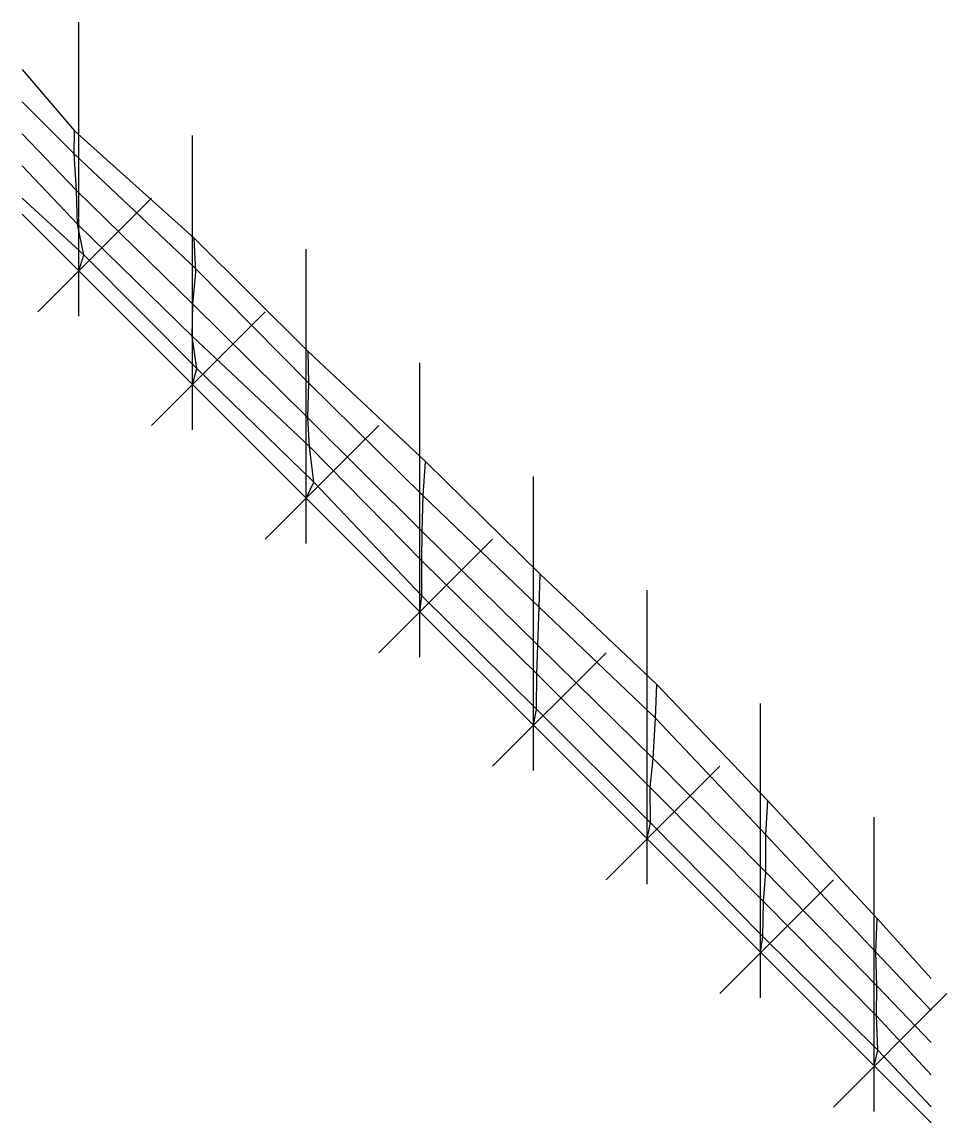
# Model space of a CAD drawing. Header units: feet. Extents: x -751 to 5579, y -2816 to 465.
# Drawn here: x 1709 to 2400, y -2816 to -1994 of the extents above; entities that cross this region are included whole.
import ezdxf

# ---------------------------------------------------------------- set-up
doc = ezdxf.new("R2010")
doc.units = ezdxf.units.FT
doc.header["$MEASUREMENT"] = 0
doc.layers.add('01_Code', color=2, linetype='Continuous')

msp = doc.modelspace()

# ---------------------------------------------------------------- linework, layer by layer
at = {"color": 8}
for p, q in [((1751.69, -2213.32), (1751.69, -1993.54)), ((1836.54, -2298.17), (1836.54, -2078.39)), ((1721.12, -2210.07), (1805.98, -2125.21)), ((1709.26, -2137.07), (2388.09, -2815.9)), ((1921.4, -2383.02), (1921.4, -2163.25)), ((1805.98, -2294.92), (1890.83, -2210.07)), ((2006.25, -2467.87), (2006.25, -2248.1)), ((1890.83, -2379.77), (1975.68, -2294.92)), ((2091.1, -2552.73), (2091.1, -2332.95)), ((1975.68, -2464.62), (2060.54, -2379.77)), ((2175.96, -2637.58), (2175.96, -2417.8)), ((2060.54, -2549.48), (2145.39, -2464.62)), ((2260.81, -2722.43), (2260.81, -2502.66)), ((2145.39, -2634.33), (2230.24, -2549.48)), ((2345.66, -2807.28), (2345.66, -2587.51)), ((2230.24, -2719.18), (2315.09, -2634.33)), ((2315.09, -2804.03), (2399.95, -2719.18))]:
    msp.add_line(p, q, dxfattribs=at)
at = {"layer": '01_Code', "color": 1}
for points in [[(1709.26, -2029.07), (1748.37, -2074.82), (1837.81, -2155.08), (1922.94, -2239.66), (2010.55, -2321.76), (2096.17, -2405.84), (2183.35, -2488.36), (2266.28, -2575.15), (2347.85, -2663.27), (2388.09, -2707.9)], [(2388.09, -2731.9), (2346.78, -2688.35), (2264.71, -2600.71), (2182.25, -2513.47), (2095.37, -2430.64), (2008.93, -2347.38), (1923.41, -2263.2), (1839.02, -2177.88), (1748.16, -2091.97), (1709.26, -2053.07)], [(2388.09, -2755.9), (2347.67, -2713.47), (2264.69, -2628.62), (2180.6, -2543.77), (2094.49, -2458.91), (2008.14, -2374.05), (1922.78, -2289.2), (1836.69, -2204.35), (1749.82, -2119.49), (1709.26, -2077.07)], [(1751.69, -2179.5), (1755.44, -2167.5), (1750.65, -2144.54), (1749.82, -2119.49), (1748.16, -2091.97), (1748.37, -2074.82)], [(2388.09, -2779.9), (2347.22, -2735.91), (2263.04, -2650.39), (2178.29, -2565.43), (2093.69, -2480.32), (2008.14, -2396.17), (1923.92, -2310.68), (1836.44, -2228.45), (1750.65, -2144.54), (1709.26, -2101.07)], [(2388.09, -2803.9), (2348.41, -2761.47), (2262.44, -2676.62), (2178.47, -2591.77), (2093.48, -2506.91), (2007.88, -2422.06), (1927.15, -2337.2), (1839.8, -2252.36), (1755.44, -2167.5), (1709.26, -2125.07)], [(1836.55, -2264.36), (1839.8, -2252.36), (1836.43, -2228.36), (1836.69, -2204.36), (1838.94, -2180.36), (1837.81, -2155.08)], [(1921.4, -2349.2), (1927.15, -2337.2), (1923.92, -2310.68), (1922.78, -2289.2), (1923.41, -2263.2), (1922.94, -2239.66)], [(2006.25, -2434.06), (2007.88, -2422.06), (2007.88, -2396.17), (2008.14, -2374.05), (2008.93, -2347.38), (2010.55, -2321.76)], [(2091.1, -2518.91), (2093.48, -2506.91), (2093.69, -2480.32), (2094.49, -2458.91), (2095.37, -2430.64), (2096.17, -2405.84)], [(2175.96, -2603.77), (2178.47, -2591.77), (2178.29, -2565.43), (2180.6, -2543.77), (2182.25, -2513.47), (2183.35, -2488.36)], [(2260.81, -2688.62), (2262.44, -2676.62), (2263.04, -2650.39), (2264.69, -2628.62), (2264.71, -2600.71), (2266.28, -2575.15)], [(2345.66, -2773.47), (2348.41, -2761.47), (2347.22, -2735.91), (2347.67, -2713.47), (2346.78, -2688.35), (2347.85, -2663.27)]]:
    msp.add_lwpolyline(points, dxfattribs=at)

doc.saveas('drawing.dxf')
